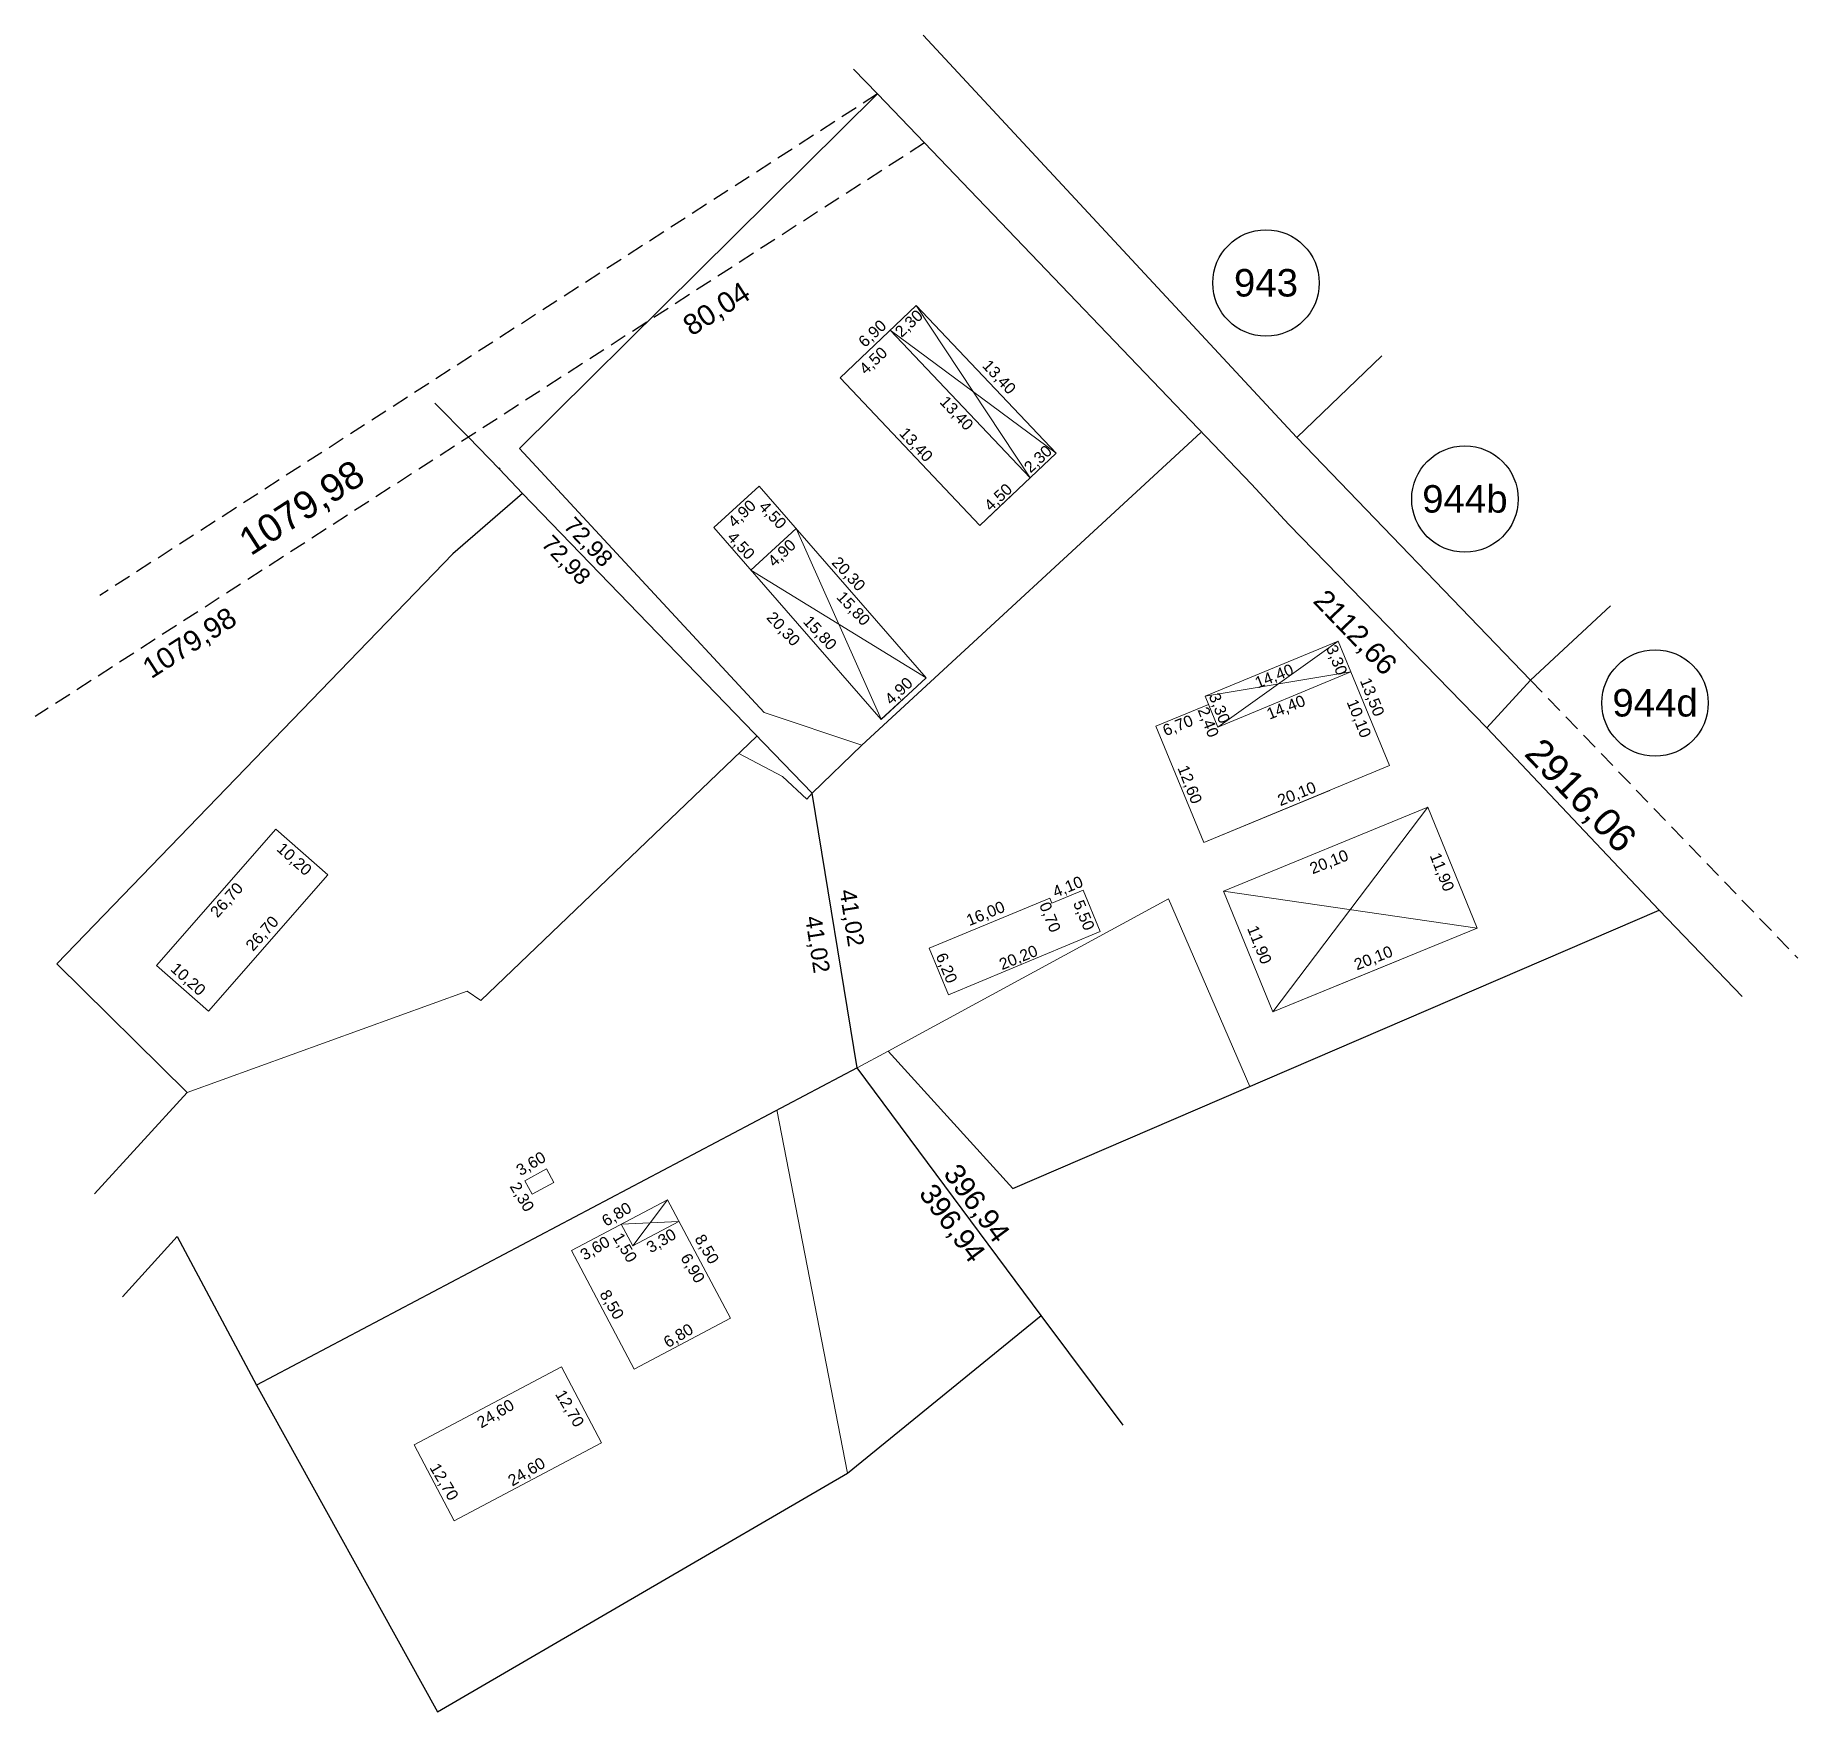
# Model space of a CAD drawing. Header units: feet. Extents: x 1554 to 7460, y 4629 to 11811.
# Drawn here: x 4287.6 to 4547.5, y 7073.5 to 7320.8 of the extents above; entities that cross this region are included whole.
import ezdxf

# ---------------------------------------------------------------- set-up
doc = ezdxf.new("R2010")
doc.units = ezdxf.units.FT
doc.header["$MEASUREMENT"] = 0
doc.linetypes.add('DASHED2', pattern=[0.375, 0.25, -0.125])
doc.layers.get('0').update_dxf_attribs({"linetype": 'CONTINUOUS'})
for name, color, linetype in [('Accesiones 0', 1, 'CONTINUOUS'), ('Alambrado', 1, 'CONTINUOUS'), ('Edificaciòn', 1, 'CONTINUOUS'), ('MEDICION', 2, 'CONTINUOUS'), ('Subdivision', 5, 'CONTINUOUS')]:
    doc.layers.add(name, color=color, linetype=linetype)
doc.styles.add('ARIAL', font='arial.ttf')

msp = doc.modelspace()

# ---------------------------------------------------------------- texts
at = {"layer": 'Accesiones 0', "char_height": 1.68, "attachment_point": 5, "style": 'ARIAL'}
for s, insert, rotation in [('2,30', (4416.51, 7278.162, 0.089), 43.17474), ('6,90', (4411.119, 7276.682, 0.089), 43.17474), ('4,50', (4411.255, 7272.676, 0.089), 43.17474), ('13,40', (4429.627, 7270.277, 0.089), 313.17474), ('13,40', (4423.345, 7264.937, 0.089), 313.17474), ('13,40', (4417.371, 7260.304, 0.089), 313.17474), ('2,30', (4435.539, 7258.18, 0.089), 43.17474), ('4,50', (4429.671, 7252.538, 0.089), 43.17474), ('4,90', (4391.886, 7250.132, 0.089), 43.17474), ('4,50', (4396.234, 7249.924, 0.089), 313.17474), ('4,50', (4391.568, 7245.415, 0.089), 313.17474), ('4,90', (4397.767, 7244.316, 0.089), 43.17474), ('20,30', (4407.424, 7241.24, 0.089), 313.17474), ('15,80', (4408.135, 7236.139, 0.089), 313.17474), ('20,30', (4397.802, 7233.128, 0.089), 313.17474), ('15,80', (4403.21, 7232.54, 0.089), 313.17474), ('3,30', (4479.369, 7228.587, 0.089), 291.60825), ('14,40', (4470.319, 7226.135, 0.089), 21.60825), ('4,90', (4415.01, 7223.968, 0.089), 43.17474), ('13,50', (4484.603, 7223.131, 0.089), 291.60825), ('3,30', (4462.073, 7221.484, 0.089), 291.60825), ('14,40', (4472.057, 7221.536, 0.089), 21.60825), ('10,10', (4482.646, 7219.974, 0.089), 291.60825), ('6,70', (4456.123, 7218.853, 0.089), 21.60825), ('2,40', (4460.431, 7219.421, 0.089), 291.60825), ('12,60', (4457.711, 7210.235, 0.089), 291.60825), ('20,10', (4473.654, 7208.781, 0.089), 21.60825), ('10,20', (4325.705, 7199.168, 0.089), 318.16066), ('20,10', (4478.409, 7198.742, -16.913), 21.60825), ('11,90', (4494.898, 7197.324, -16.913), 291.60825), ('4,10', (4439.888, 7195.072, 0.089), 22.27181), ('26,70', (4315.916, 7193.153, 0.089), 48.16066), ('16,00', (4427.771, 7191.125, 0.089), 22.27181), ('0,70', (4437.089, 7190.664, 0.089), 292.27181), ('5,50', (4442.086, 7190.945, 0.089), 292.27181), ('26,70', (4321.153, 7188.214, 0.089), 48.16066), ('11,90', (4467.975, 7186.593, -16.913), 291.60825), ('20,20', (4432.607, 7184.633, 0.089), 22.27181), ('20,10', (4484.944, 7184.571, -16.913), 21.60825), ('10,20', (4310.052, 7181.463, 0.089), 318.16066), ('6,20', (4421.839, 7183.165, 0.089), 292.27181), ('3,60', (4360.754, 7154.253, 0.651), 30.71046), ('2,30', (4359.254, 7149.397), 300.71046), ('6,80', (4373.383, 7146.782, 0.089), 30.71046), ('3,30', (4379.969, 7142.876, 0.089), 30.71046), ('3,60', (4370.196, 7141.777, 0.089), 30.71046), ('1,50', (4374.43, 7141.916, 0.089), 300.71046), ('8,50', (4386.508, 7141.69, 0.089), 300.71046), ('6,90', (4384.423, 7138.887, 0.089), 300.71046), ('8,50', (4372.493, 7133.513, 0.089), 300.71046), ('6,80', (4382.497, 7128.885, 0.089), 30.71046), ('12,70', (4366.284, 7118.201, 0.089), 300.71046), ('24,60', (4355.528, 7117.378, 0.089), 30.71046), ('24,60', (4360.108, 7108.811, 0.089), 30.71046), ('12,70', (4347.762, 7107.372, 0.089), 300.71046)]:
    msp.add_mtext(s, dxfattribs=dict(at, insert=insert, rotation=rotation))
at = {"layer": 'MEDICION', "color": 3, "char_height": 4.0514, "width": 7.97874, "attachment_point": 5, "style": 'ARIAL'}
for s, insert in [('943', (4469.068, 7284.234, -2.68)), ('944b', (4498.397, 7252.369, -2.68)), ('944d', (4526.436, 7222.296, -2.68))]:
    msp.add_mtext(s, dxfattribs=dict(at, insert=insert))
at = {"layer": 'MEDICION', "color": 2, "attachment_point": 1, "style": 'ARIAL'}
for s, insert, char_height, width, rotation in [('80,04', (4382.736, 7278.868, -2.68), 3.0386, 7.97874, 32.6489), ('72,98', (4367.112, 7249.954, -5.691), 2.4309, 6.38299, 313.85279), ('72,98', (4363.834, 7247.304, -85.497), 2.4309, 6.38299, 313.85279), ('2112,66', (4478.052, 7239.323, -101.627), 3.0386, 7.97874, 313.85279), ('1079,98', (4303.037, 7228.337, -2.68), 3.0386, 7.97874, 32.6489), ('41,02', (4408.577, 7194.998, 77.126), 2.4309, 6.38299, 278.85536), ('41,02', (4403.507, 7191.085, 77.126), 2.4309, 6.38299, 278.85536), ('396,94', (4423.829, 7154.665, -2.68), 3.0386, 7.97874, 306.42514), ('396,94', (4420.219, 7151.733, -2.68), 3.0386, 7.97874, 306.42514)]:
    msp.add_mtext(s, dxfattribs=dict(at, insert=insert, char_height=char_height, width=width, rotation=rotation))
at = {"layer": 'MEDICION', "color": 3, "char_height": 4.0514, "width": 7.97874, "attachment_point": 1, "style": 'ARIAL'}
for s, insert, rotation in [('1079,98', (4317.155, 7247.311, 97.032), 32.78538), ('2916,06', (4509.908, 7217.482, -1.766), 313.82122)]:
    msp.add_mtext(s, dxfattribs=dict(at, insert=insert, rotation=rotation))

# ---------------------------------------------------------------- linework, layer by layer
at = {"color": 3}
for centre in [(4469.068, 7284.234, -2.68), (4498.397, 7252.369, -2.68), (4526.436, 7222.296, -2.68)]:
    msp.add_circle(centre, 7.845, dxfattribs=at)
at = {"layer": 'Alambrado', "color": 2}
for p, q in [((4473.606, 7261.451, 0.234), (4418.493, 7320.766, 0.234)), ((4508.07, 7225.681, 0.234), (4473.606, 7261.451, 0.234))]:
    msp.add_line(p, q, dxfattribs=at)
at = {"layer": 'Alambrado'}
for p, q in [((4411.792, 7312.105, 0.365), (4359.013, 7259.828, 0.365)), ((4411.792, 7312.105, -2.074), (4418.723, 7304.894, -2.074)), ((4346.523, 7266.529, 0.255), (4351.455, 7261.491, -2.343)), ((4359.422, 7253.181, 0.255), (4349.162, 7244.315, 0.255)), ((4349.162, 7244.315, 0.255), (4290.754, 7183.835, 0.255)), ((4501.617, 7218.62, 0.089), (4508.07, 7225.681, 0.089)), ((4431.722, 7150.715, 0.409), (4527.035, 7191.731, 0.409)), ((4290.754, 7183.835, 0.255), (4309.986, 7164.852, 0.255)), ((4413.356, 7170.967, 0.409), (4431.722, 7150.715, 0.409)), ((4408.772, 7168.498, -0.634), (4320.207, 7121.702, -0.634)), ((4296.314, 7149.931, 0.006), (4309.986, 7164.852)), ((4300.448, 7134.701, 0.08), (4308.499, 7143.611, 0.087)), ((4308.499, 7143.611, 0.087), (4320.207, 7121.702, 0.087)), ((4407.356, 7108.739), (4435.933, 7131.977)), ((4320.207, 7121.702, 0.087), (4346.902, 7073.535, 0.087)), ((4346.902, 7073.535), (4407.356, 7108.739))]:
    msp.add_line(p, q, dxfattribs=at)
at = {"layer": 'Alambrado', "lineweight": 0}
for p, q in [((4459.482, 7262.206, 0.089), (4409.471, 7216.087, 0.089)), ((4395.093, 7220.883, 0.089), (4359.013, 7259.828, 0.365)), ((4409.471, 7216.087, 0.089), (4395.093, 7220.883, 0.089)), ((4393.978, 7217.422, 0.089), (4353.272, 7178.398, 0.089)), ((4397.757, 7211.457, 0.089), (4391.314, 7214.868, 0.089)), ((4402.134, 7208.982, 0.089), (4409.471, 7216.087, 0.089)), ((4401.376, 7208.105, 0.089), (4397.757, 7211.457, 0.089)), ((4402.134, 7208.982, 0.089), (4401.376, 7208.105, 0.089)), ((4454.688, 7193.42, 0.089), (4413.356, 7170.967, 0.409)), ((4466.681, 7165.759, 0.089), (4454.688, 7193.42, 0.089)), ((4351.272, 7179.814, 0.089), (4309.986, 7164.852)), ((4353.272, 7178.398, 0.089), (4351.272, 7179.814, 0.089)), ((4413.356, 7170.967, 0.409), (4408.772, 7168.498, 0.314)), ((4407.356, 7108.739, 0.049), (4396.916, 7162.276, 0.089))]:
    msp.add_line(p, q, dxfattribs=at)
at = {"layer": 'Alambrado', "color": 2, "linetype": 'DASHED2', "ltscale": 10}
msp.add_line((4508.07, 7225.681, 0.089), (4547.474, 7184.679, 0.134), dxfattribs=at)
at = {"layer": 'Edificaciòn', "lineweight": 0}
for p, q in [((4417.486, 7280.914, 0.089), (4406.257, 7270.233, 0.089)), ((4417.486, 7280.914, 0.089), (4438.115, 7259.147, 0.089)), ((4417.486, 7280.914, 0.089), (4434.286, 7255.517, 0.089)), ((4413.657, 7277.284, 0.089), (4434.286, 7255.517, 0.089)), ((4413.663, 7277.277, 0.089), (4438.115, 7259.147, 0.089)), ((4406.257, 7270.233, 0.089), (4426.887, 7248.466, 0.089)), ((4426.887, 7248.466, 0.089), (4438.107, 7259.159, 0.089)), ((4394.324, 7254.27, 0.089), (4387.648, 7248.151, 0.089)), ((4394.324, 7254.27, 0.089), (4418.982, 7225.998, 0.089)), ((4426.887, 7248.466, 0.089), (4431.882, 7253.226, 0.089)), ((4387.648, 7248.151, 0.089), (4412.307, 7219.88, 0.089)), ((4399.79, 7248.003, 0.089), (4393.114, 7241.884, 0.089)), ((4399.79, 7248.003, 0.089), (4412.319, 7219.891, 0.089)), ((4418.982, 7225.998, 0.089), (4393.114, 7241.884, 0.089)), ((4479.716, 7231.428, 0.089), (4460.106, 7223.299, 0.089)), ((4479.716, 7231.428, 0.089), (4461.985, 7218.744, 0.089)), ((4481.596, 7226.873, 0.089), (4479.716, 7231.428, 0.089)), ((4418.982, 7225.998, 0.089), (4412.307, 7219.88, 0.089)), ((4460.106, 7223.299, 0.089), (4481.596, 7226.873, 0.089)), ((4461.985, 7218.744, 0.089), (4481.596, 7226.873, 0.089)), ((4487.297, 7213.056, 0.089), (4481.596, 7226.873, 0.089)), ((4415.931, 7223.202, 0.089), (4412.319, 7219.891, 0.089)), ((4452.839, 7218.879, 0.089), (4460.612, 7222.073, 0.089)), ((4461.985, 7218.744, 0.089), (4460.106, 7223.299, 0.089)), ((4459.924, 7201.709, 0.089), (4452.839, 7218.879, 0.089)), ((4487.297, 7213.056, 0.089), (4459.924, 7201.709, 0.089)), ((4478.492, 7209.406, 0.089), (4459.924, 7201.709, 0.089)), ((4492.914, 7206.918, 0.089), (4462.786, 7194.565, 0.089)), ((4492.914, 7206.918, 0.089), (4470.096, 7176.727, 0.089)), ((4500.223, 7189.08, 0.089), (4492.914, 7206.918, 0.089)), ((4323.065, 7203.665, 0.089), (4305.463, 7183.589, 0.089)), ((4330.734, 7196.941, 0.089), (4323.065, 7203.665, 0.089)), ((4313.133, 7176.865, 0.089), (4330.734, 7196.941, 0.089)), ((4437.186, 7193.534, 0.089), (4419.404, 7186.136, 0.089)), ((4437.508, 7192.759, 0.089), (4437.186, 7193.534, 0.089)), ((4442.106, 7194.671, 0.089), (4437.508, 7192.759, 0.089)), ((4444.636, 7188.576, 0.089), (4442.106, 7194.671, 0.089)), ((4462.786, 7194.565, 0.089), (4470.096, 7176.727, 0.089)), ((4462.786, 7194.565, 0.089), (4500.223, 7189.08, 0.089)), ((4422.256, 7179.265, 0.089), (4444.636, 7188.576, 0.089)), ((4470.096, 7176.727, 0.089), (4500.223, 7189.08, 0.089)), ((4419.404, 7186.136, 0.089), (4422.256, 7179.265, 0.089)), ((4305.463, 7183.589, 0.089), (4313.133, 7176.865, 0.089)), ((4470.096, 7176.727, 0.089), (4488.693, 7184.352, 0.089)), ((4362.993, 7153.576, 0.089), (4359.794, 7151.818, 0.089)), ((4364.076, 7151.604, 0.089), (4362.993, 7153.576, 0.089)), ((4359.794, 7151.818, 0.089), (4360.877, 7149.846, 0.089)), ((4360.877, 7149.846, 0.089), (4364.076, 7151.604, 0.089)), ((4366.656, 7141.534, 0.089), (4380.814, 7149.049, 0.089)), ((4380.814, 7149.049, 0.089), (4375.711, 7142.234, 0.089)), ((4380.814, 7149.049, 0.089), (4390.085, 7131.584, 0.089)), ((4382.515, 7145.845, 0.089), (4374.01, 7145.437, 0.089)), ((4374.01, 7145.437, 0.089), (4375.711, 7142.234, 0.089)), ((4375.711, 7142.234, 0.089), (4382.515, 7145.845, 0.089)), ((4375.927, 7124.069, 0.089), (4366.656, 7141.534, 0.089)), ((4390.085, 7131.584, 0.089), (4375.927, 7124.069, 0.089)), ((4365.194, 7124.39, 0.089), (4343.452, 7112.882, 0.089)), ((4371.105, 7113.206, 0.089), (4365.194, 7124.39, 0.089)), ((4349.362, 7101.698, 0.089), (4371.105, 7113.206, 0.089)), ((4343.452, 7112.882, 0.089), (4349.362, 7101.698, 0.089))]:
    msp.add_line(p, q, dxfattribs=at)
at = {"layer": 'Subdivision', "color": 2}
for p, q in [((4408.264, 7315.776, -2.074), (4411.792, 7312.105, -2.074)), ((4486.165, 7273.497, -37.429), (4473.606, 7261.451, 0.234)), ((4519.877, 7236.618, -76.808), (4508.07, 7225.681, 0.089))]:
    msp.add_line(p, q, dxfattribs=at)
at = {"layer": 'Subdivision', "color": 2, "linetype": 'DASHED2', "ltscale": 10}
msp.add_line((4411.792, 7312.105, -1.798), (4297.102, 7238.129, -2.148), dxfattribs=at)
at = {"layer": 'Subdivision', "linetype": 'DASHED2', "ltscale": 10}
msp.add_line((4418.711, 7304.886, -2.074), (4287.594, 7220.287, -2.599), dxfattribs=at)
at = {"layer": 'Subdivision'}
for p, q in [((4418.711, 7304.886, -2.074), (4466.953, 7254.552, -2.074)), ((4356.111, 7256.953, -1.798), (4356.001, 7256.845, -1.798)), ((4466.953, 7254.552, -2.074), (4472.443, 7248.626, -2.074)), ((4472.443, 7248.626, -2.074), (4501.617, 7218.62, -2.074)), ((4501.617, 7218.62, -1.766), (4527.035, 7191.731, -1.766)), ((4527.035, 7191.731, -1.766), (4539.265, 7178.994, -1.766))]:
    msp.add_line(p, q, dxfattribs=at)
at = {"layer": 'Subdivision', "color": 3}
for p, q in [((4351.455, 7261.491, -1.908), (4356.001, 7256.845, -1.908)), ((4356.001, 7256.845, -1.908), (4359.422, 7253.181, -1.908)), ((4408.773, 7168.498, -1.849), (4402.134, 7208.982, -2.074)), ((4435.933, 7131.977, -2.797), (4408.773, 7168.498, -2.797)), ((4448.017, 7115.808, -2.797), (4435.933, 7131.977, -2.797))]:
    msp.add_line(p, q, dxfattribs=at)
at = {"layer": 'Subdivision', "color": 3, "lineweight": 0}
msp.add_line((4359.422, 7253.181, -1.908), (4402.134, 7208.982, -2.074), dxfattribs=at)

msp.set_redraw_order([(e.dxf.handle, doc.entitydb.next_handle()) for e in msp.query("TEXT MTEXT ATTDEF DIMENSION ARC_DIMENSION")])  # texts and dimensions are drawn at this point

doc.saveas('drawing.dxf')
